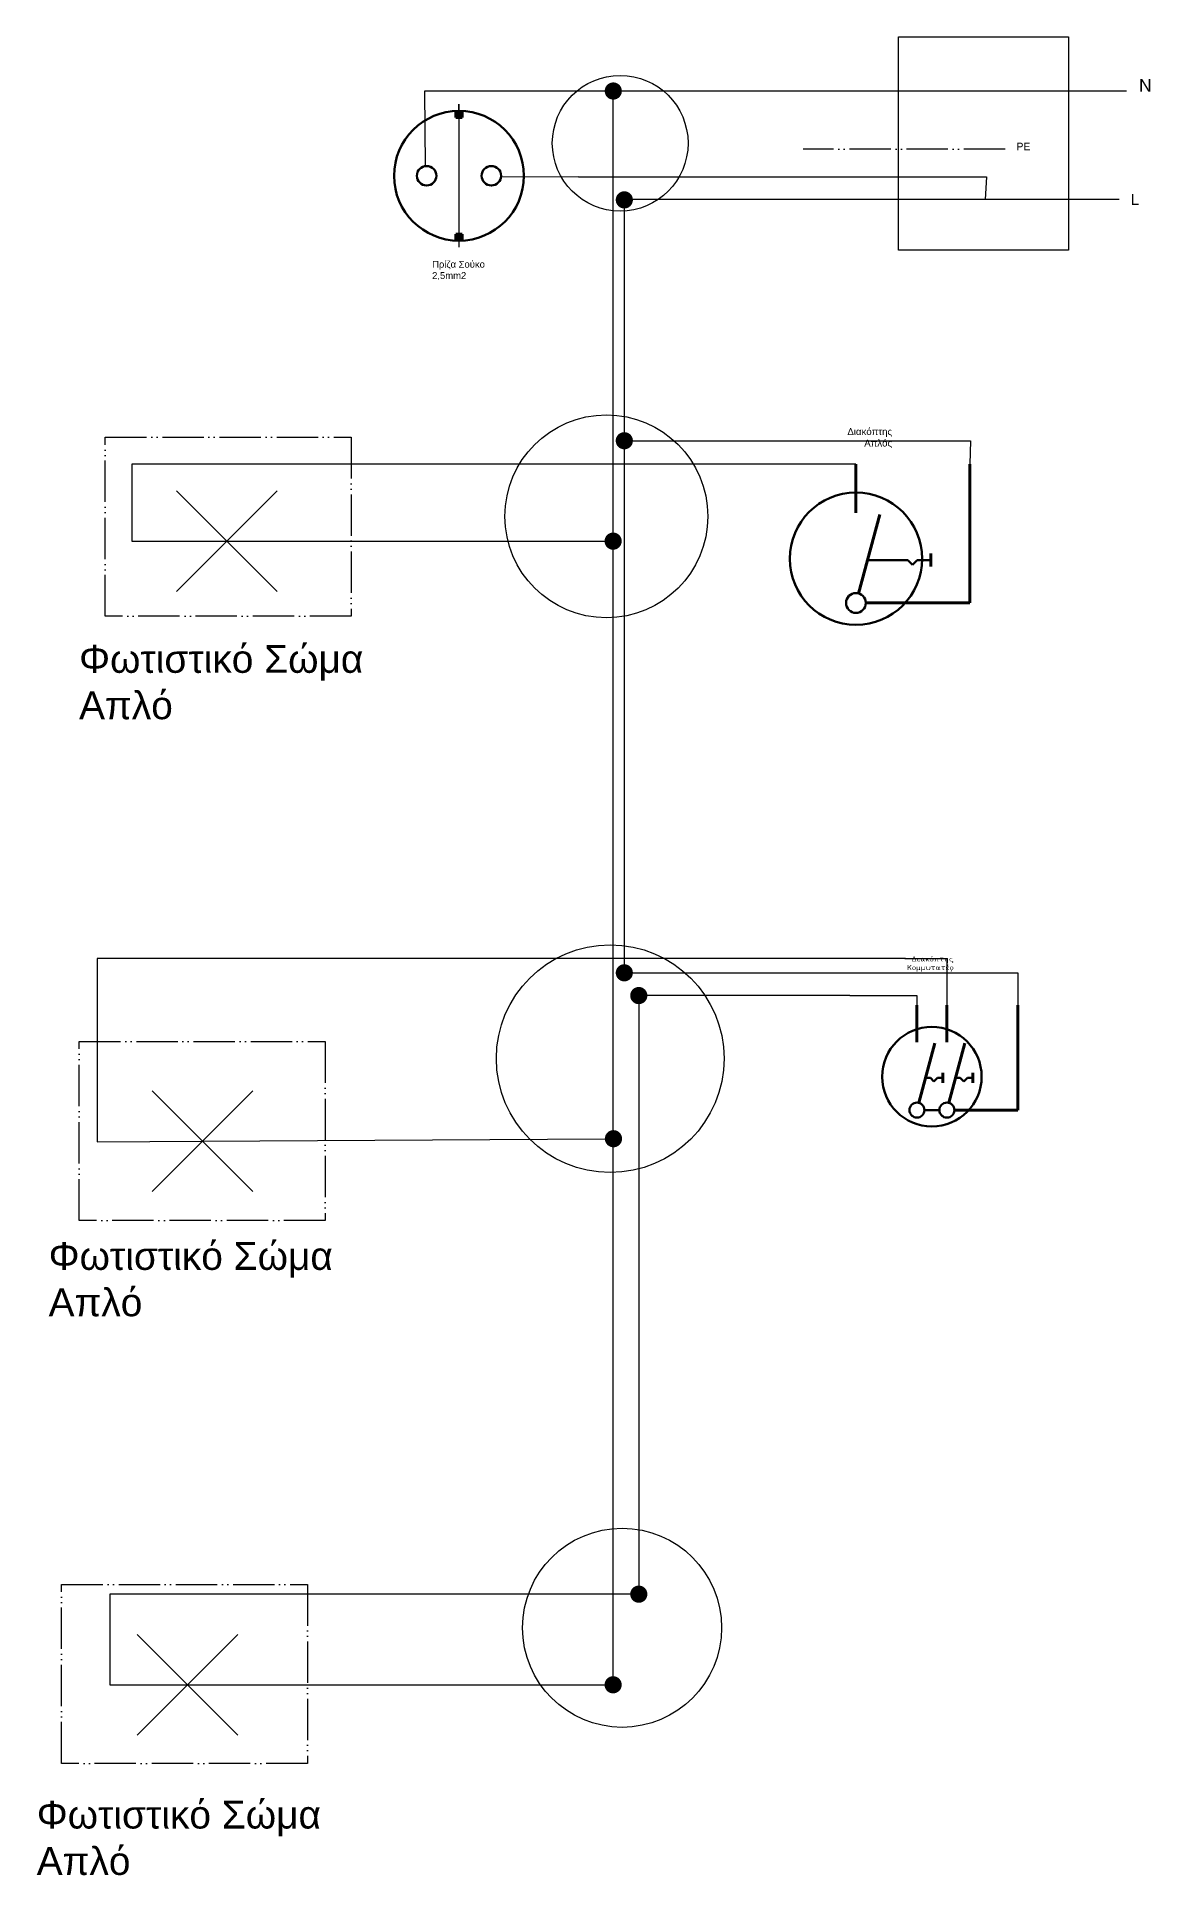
# Model space of a CAD drawing. Header units: millimetres. Extents: x 81094 to 82884, y 57169 to 58499.
# Drawn here: x 82237 to 82884, y 57212 to 58279 of the extents above; entities that cross this region are included whole.
import ezdxf

# ---------------------------------------------------------------- set-up
doc = ezdxf.new("R2010")
doc.units = ezdxf.units.MM
doc.linetypes.add('ACAD_ISO05W100', pattern=[33, 24, -3, 0, -3, 0, -3])
for name, color, linetype, lineweight in [('2S', 7, 'Continuous', 200), ('S', 7, 'Continuous', 100), ('S_2', 7, 'Continuous', 50), ('S_4', 7, 'Continuous', 25)]:
    doc.layers.add(name, color=color, linetype=linetype, lineweight=lineweight)
doc.styles.get("Standard").update_dxf_attribs({"font": 'arial.ttf'})

msp = doc.modelspace()

# ---------------------------------------------------------------- texts
at = {"color": 3, "linetype": 'ACAD_ISO05W100', "attachment_point": 1}
for s, width, gutter_width, insert, char_height in [('{\\C4;N}', 47.932, 36.2, (82877.3, 58254.4), 7.24), ('PE', 26.862, 21.8, (82806.1, 58217.5), 4.36), ('{\\C1;L}', 44.77, 31.7, (82872.5, 58187.7), 6.35)]:
    msp.add_mtext_dynamic_manual_height_columns(s, width=width, gutter_width=gutter_width, heights=[0], dxfattribs=dict(at, insert=insert, char_height=char_height))
for s, insert, char_height, width, attachment_point in [('Πρίζα Σούκο\\P2,5mm2', (82466.8, 58148.9), 3.926, 31.5, 1), ('Διακόπτης\\PΑπλός', (82733.9, 58051.8), 4, 30.008, 3), ('Φωτιστικό Σώμα\\PΑπλό', (82261.8, 57925.9), 16.148, 171.448, 1), ('{\\fISOCPEUR|b0|i0|c161|p34;Διακόπτης\\PΚομμυτατέρ}', (82769.7, 57745.2), 3.017, 49.415, 3), ('Φωτιστικό Σώμα\\PΑπλό', (82244.1, 57579.3), 16.148, 171.448, 1), ('Φωτιστικό Σώμα\\PΑπλό', (82237.2, 57255), 16.148, 171.448, 1)]:
    msp.add_mtext(s, dxfattribs=dict(insert=insert, char_height=char_height, width=width, attachment_point=attachment_point))

# ---------------------------------------------------------------- hatches: boundary and pattern name
at = {"true_color": 0x000000}
h = msp.add_hatch(color=18, dxfattribs=at)
h.dxf.hatch_style = 1
edge = h.paths.add_edge_path()
edge.add_arc((82572, 58247.5), 5, 0, 360)
h = msp.add_hatch(color=18, dxfattribs=at)
h.dxf.hatch_style = 1
edge = h.paths.add_edge_path()
edge.add_arc((82578.4, 58184.3), 5, 0, 360)
h = msp.add_hatch(color=18, dxfattribs=at)
h.dxf.hatch_style = 1
edge = h.paths.add_edge_path()
edge.add_arc((82578.4, 58044.5), 5, 0, 360)
h = msp.add_hatch(color=18, dxfattribs=at)
h.dxf.hatch_style = 1
edge = h.paths.add_edge_path()
edge.add_arc((82571.9, 57986.2), 5, 0, 360)
h = msp.add_hatch(color=18, dxfattribs=at)
h.dxf.hatch_style = 1
edge = h.paths.add_edge_path()
edge.add_arc((82578.4, 57735.6), 5, 0, 360)
h = msp.add_hatch(color=18, dxfattribs=at)
h.dxf.hatch_style = 1
edge = h.paths.add_edge_path()
edge.add_arc((82586.8, 57722.4), 5, 0, 360)
h = msp.add_hatch(color=18, dxfattribs=at)
h.dxf.hatch_style = 1
edge = h.paths.add_edge_path()
edge.add_arc((82572.1, 57639.3), 5, 0, 360)
h = msp.add_hatch(color=18, dxfattribs=at)
h.dxf.hatch_style = 1
edge = h.paths.add_edge_path()
edge.add_arc((82586.8, 57374.9), 5, 0, 360)
h = msp.add_hatch(color=18, dxfattribs=at)
h.dxf.hatch_style = 1
edge = h.paths.add_edge_path()
edge.add_arc((82571.9, 57322.3), 5, 0, 360)
at = {"layer": '2S'}
h = msp.add_hatch(color=256, dxfattribs=at)
h.dxf.hatch_style = 1
h.paths.add_polyline_path([(82482.4, 58236, 0.012506), (82480.5, 58235.9), (82480.5, 58232.2), (82482.4, 58232.2)])
h.paths.add_polyline_path([(82484.3, 58235.9, 0.012506), (82482.4, 58236), (82482.4, 58232.2), (82484.3, 58232.2)])
h = msp.add_hatch(color=256, dxfattribs=at)
h.dxf.hatch_style = 1
h.paths.add_polyline_path([(82482.4, 58164.4), (82480.5, 58164.4), (82480.5, 58160.7, 0.012373), (82482.4, 58160.6)])
h.paths.add_polyline_path([(82484.3, 58164.4), (82482.4, 58164.4), (82482.4, 58160.6, 0.012638), (82484.3, 58160.7)])

# ---------------------------------------------------------------- linework, layer by layer
at = {"color": 4}
for p, q in [((82681.3, 58247.5), (82462.3, 58247.5)), ((82462.3, 58247.5), (82462.7, 58203.9)), ((82571.9, 57986.2), (82572, 58247.5)), ((82870.1, 58247.5), (82681.2, 58247.5)), ((82347.6, 57986.2), (82571.9, 57986.2)), ((82571.9, 57322.3), (82571.9, 57986.2)), ((82333.4, 57637.8), (82567.1, 57639.3)), ((82324.7, 57322.3), (82571.9, 57322.3))]:
    msp.add_line(p, q, dxfattribs=at)
at = {"color": 3, "linetype": 'ACAD_ISO05W100'}
msp.add_line((82799.5, 58213.8), (82682.3, 58213.8), dxfattribs=at)
at = {"color": 1}
for p, q in [((82551.7, 58197.7), (82506.8, 58197.4)), ((82551.7, 58197.7), (82788.7, 58197.7)), ((82788.7, 58197.7), (82788, 58184.5)), ((82684.4, 58184.5), (82578.4, 58184.5)), ((82578.4, 58184.5), (82578.4, 58044.5)), ((82865.8, 58184.5), (82684.4, 58184.5)), ((82578.4, 58044.5), (82779.5, 58044.5)), ((82578.4, 58044.5), (82578.4, 57735.6)), ((82779.5, 58044.5), (82779.1, 58030.9)), ((82578.4, 57735.6), (82807, 57735.6)), ((82807, 57735.6), (82807, 57716.8))]:
    msp.add_line(p, q, dxfattribs=at)
at = {"color": 219, "true_color": 0x642165}
for p, q in [((82712.9, 58030.9), (82292.4, 58030.9)), ((82292.4, 58030.9), (82292.4, 57986.2)), ((82292.4, 57986.2), (82347.6, 57986.2)), ((82741.2, 57744), (82765.7, 57744)), ((82765.7, 57744), (82765.7, 57716.8))]:
    msp.add_line(p, q, dxfattribs=at)
for p, q in [((82318.4, 58015.4), (82376.8, 57957)), ((82376.8, 58015.4), (82318.4, 57957)), ((82304.2, 57667), (82362.6, 57608.7)), ((82362.6, 57667), (82304.2, 57608.7)), ((82295.5, 57351.5), (82353.9, 57293.1)), ((82353.9, 57351.5), (82295.5, 57293.1))]:
    msp.add_line(p, q)
at = {"color": 6}
for p, q in [((82741.6, 57744), (82272.2, 57744)), ((82272.2, 57744), (82272.2, 57637.5)), ((82272.2, 57637.5), (82333.4, 57637.8))]:
    msp.add_line(p, q, dxfattribs=at)
at = {"color": 32, "true_color": 0xcd6928}
for p, q in [((82709.3, 57722.4), (82586.8, 57722.4)), ((82586.8, 57722.4), (82586.8, 57374.9)), ((82709.3, 57722.4), (82748.3, 57722.4)), ((82748.3, 57722.4), (82748.3, 57716.2)), ((82586.8, 57374.9), (82279.6, 57374.9)), ((82279.6, 57374.9), (82279.6, 57322.3)), ((82279.6, 57322.3), (82324.7, 57322.3))]:
    msp.add_line(p, q, dxfattribs=at)
msp.add_lwpolyline([(82836.4, 58279), (82836.4, 58155.1), (82737.6, 58155.1), (82737.6, 58279)], close=True)
at = {"color": 3, "linetype": 'ACAD_ISO05W100'}
for points in [[(82277, 58046.5), (82419.8, 58046.5), (82419.8, 57942.6), (82277, 57942.6)], [(82261.9, 57695.7), (82404.7, 57695.7), (82404.7, 57591.8), (82261.9, 57591.8)], [(82251.6, 57380.6), (82394.4, 57380.6), (82394.4, 57276.7), (82251.6, 57276.7)]]:
    msp.add_lwpolyline(points, close=True, dxfattribs=at)
for centre, radius in [((82576, 58217.2), 39.4), ((82568, 58000.6), 58.9), ((82570.2, 57685.8), 66.1), ((82577.1, 57355.4), 57.8)]:
    msp.add_circle(centre, radius)
at = {"layer": '2S'}
for p, q in [((82480.5, 58232.2), (82480.5, 58235.9)), ((82482.4, 58232.2), (82480.5, 58232.2)), ((82482.4, 58232.2), (82484.3, 58232.2)), ((82484.3, 58232.2), (82484.3, 58235.9)), ((82482.4, 58164.4), (82480.5, 58164.4)), ((82480.5, 58164.4), (82480.5, 58160.7)), ((82482.4, 58160.6), (82482.4, 58164.4)), ((82482.4, 58164.4), (82484.3, 58164.4)), ((82484.3, 58164.4), (82484.3, 58160.7)), ((82714.4, 57955.9), (82726.7, 58001.7)), ((82749.4, 57660.1), (82758.7, 57694.7)), ((82766.8, 57660.1), (82776.1, 57694.7))]:
    msp.add_line(p, q, dxfattribs=at)
at = {"layer": 'S'}
for p, q in [((82712.9, 58002.6), (82712.9, 58030.9)), ((82779.1, 57950.3), (82779.1, 58030.9)), ((82756.4, 57971.4), (82756.4, 57979.1)), ((82718.6, 57950.3), (82779.1, 57950.3)), ((82748.3, 57695.4), (82748.3, 57716.8)), ((82765.7, 57695.4), (82765.7, 57716.8)), ((82807, 57655.9), (82807, 57716.8)), ((82763.3, 57671.7), (82763.3, 57677.5)), ((82780.7, 57671.7), (82780.7, 57677.5)), ((82770, 57655.9), (82807, 57655.9))]:
    msp.add_line(p, q, dxfattribs=at)
at = {"layer": 'S_2'}
for p, q in [((82719.6, 57975.2), (82735.4, 57975.2)), ((82735.4, 57975.2), (82743, 57975.2)), ((82743, 57975.2), (82745.7, 57972.5)), ((82745.7, 57972.5), (82748.4, 57975.2)), ((82748.4, 57975.2), (82756.4, 57975.2)), ((82753.3, 57674.6), (82756.2, 57674.6)), ((82756.2, 57674.6), (82758.2, 57672.6)), ((82758.2, 57672.6), (82760.3, 57674.6)), ((82760.3, 57674.6), (82763.3, 57674.6)), ((82770.7, 57674.6), (82773.5, 57674.6)), ((82773.5, 57674.6), (82775.6, 57672.6)), ((82775.6, 57672.6), (82777.6, 57674.6)), ((82777.6, 57674.6), (82780.7, 57674.6)), ((82757, 57655.9), (82752.7, 57655.9)), ((82757, 57655.9), (82761.3, 57655.9))]:
    msp.add_line(p, q, dxfattribs=at)
for centre, radius in [((82482.4, 58198.3), 37.7), ((82463.6, 58198.3), 5.65), ((82501.2, 58198.3), 5.65), ((82712.9, 57976), 38.4), ((82712.9, 57950.3), 5.75), ((82757, 57675.3), 28.9), ((82748.3, 57655.9), 4.34), ((82765.7, 57655.9), 4.34)]:
    msp.add_circle(centre, radius, dxfattribs=at)
at = {"layer": 'S_4'}
for p, q in [((82482.4, 58236), (82482.4, 58239.8)), ((82482.4, 58239.8), (82482.4, 58156.9)), ((82482.4, 58160.6), (82482.4, 58156.9))]:
    msp.add_line(p, q, dxfattribs=at)

msp.set_redraw_order([(e.dxf.handle, doc.entitydb.next_handle()) for e in msp.query("TEXT MTEXT ATTDEF DIMENSION ARC_DIMENSION")])  # texts and dimensions are drawn at this point

doc.saveas('drawing.dxf')
